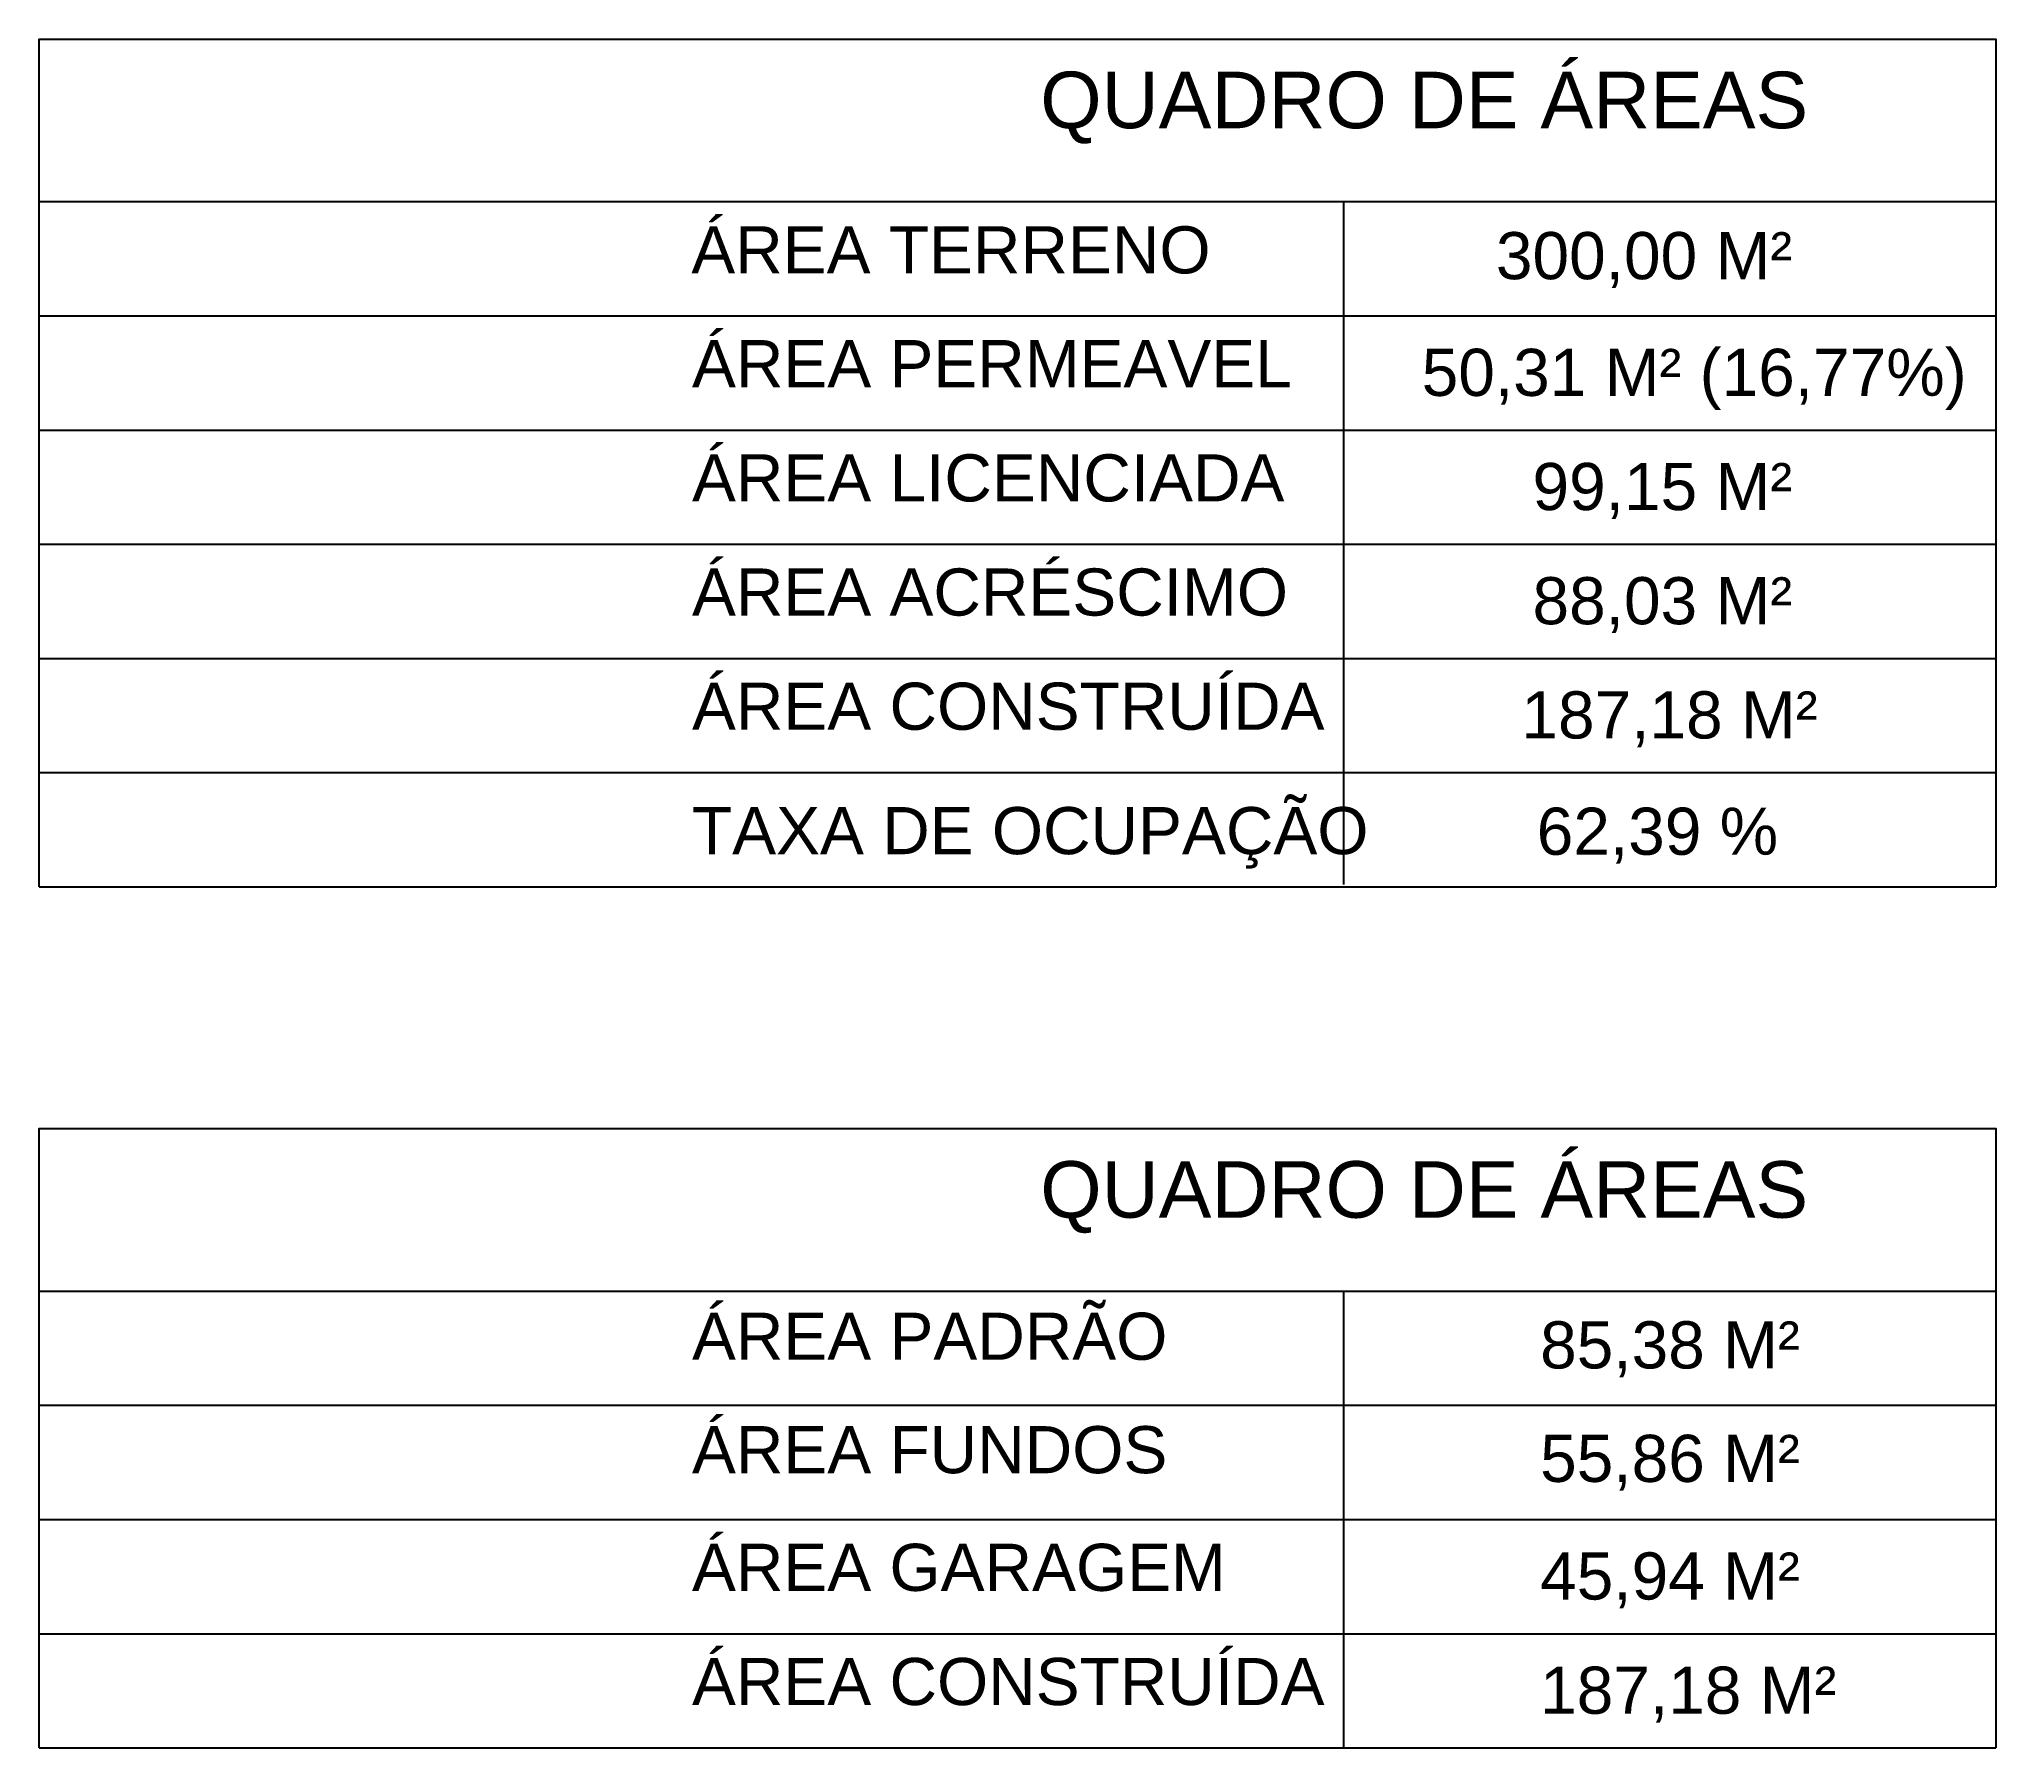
# Model space of a CAD drawing. Header units: millimetres. Extents: x 3314 to 3538, y 1235 to 1314.
# Drawn here: x 3348.794 to 3353.617, y 1271.109 to 1275.319 of the extents above; entities that cross this region are included whole.
import ezdxf

# ---------------------------------------------------------------- set-up
doc = ezdxf.new("R2010")
doc.units = ezdxf.units.MM
doc.layers.add('01', color=1, linetype='Continuous')
doc.styles.get("Standard").update_dxf_attribs({"font": 'arial.ttf'})

msp = doc.modelspace()

# ---------------------------------------------------------------- texts
at = {"layer": '01'}
for s, insert, char_height, attachment_point in [('\\pxqc;{\\C3;QUADRO DE ÁREAS }', (3351.2346, 1275.2392), 0.139334, 1), ('\\pxqc;{\\C3;ÁREA TERRENO}', (3350.4017, 1274.8582), 0.116111, 1), ('\\pxqc;{\\C3;ÁREA PERMEAVEL}', (3350.4033, 1274.5778), 0.116111, 1), ('\\pxqc;{\\C3;ÁREA LICENCIADA}', (3350.4033, 1274.2964), 0.116111, 1), ('\\pxqc;{\\C3;ÁREA ACRÉSCIMO}', (3350.4033, 1274.0151), 0.116111, 1), ('\\pxqc;{\\C3;ÁREA CONSTRUÍDA}', (3350.4033, 1273.7338), 0.116111, 1), ('\\pxqc;{\\C3;TAXA DE OCUPAÇÃO}', (3350.4033, 1273.2754), 0.116111, 7), ('\\pxqc;{\\C3;QUADRO DE ÁREAS }', (3351.2346, 1272.5548), 0.139334, 1), ('\\pxqc;{\\C3;ÁREA PADRÃO}', (3350.4033, 1272.1815), 0.116111, 1), ('\\pxqc;{\\C3;ÁREA FUNDOS}', (3350.4033, 1271.902), 0.116111, 1), ('\\pxqc;{\\C3;ÁREA GARAGEM}', (3350.4033, 1271.6121), 0.116111, 1), ('\\pxqc;{\\C3;ÁREA CONSTRUÍDA}', (3350.4033, 1271.3308), 0.116111, 1)]:
    msp.add_mtext(s, dxfattribs=dict(at, insert=insert, char_height=char_height, attachment_point=attachment_point))
at = {"layer": '01', "char_height": 0.116111}
for s, insert, width, attachment_point in [('{\\C3;300,00 M²}', (3352.3846, 1274.844), 0.751116, 1), ('{\\C3;50,31 M² (16,77%)}', (3352.2017, 1274.5564), 1.635656, 1), ('{\\C3;99,15 M²}', (3352.4748, 1274.2751), 0.900035, 1), ('{\\C3;88,03 M²}', (3352.4748, 1273.9938), 0.900035, 1), ('{\\C3;187,18 M²}', (3352.4474, 1273.7124), 0.900035, 1), ('{\\C3;62,39 %}', (3352.4852, 1273.2881), 0.723039, 7), ('{\\C3;85,38 M²}', (3352.4936, 1272.1602), 0.704605, 1), ('{\\C3;55,86 M²}', (3352.4936, 1271.8806), 0.704605, 1), ('{\\C3;45,94 M²}', (3352.4936, 1271.5908), 0.704605, 1), ('{\\C3;187,18 M²}', (3352.4936, 1271.3094), 1.11706, 1)]:
    msp.add_mtext(s, dxfattribs=dict(at, insert=insert, width=width, attachment_point=attachment_point))

# ---------------------------------------------------------------- linework, layer by layer
at = {"layer": '01'}
for p, q in [((3348.7942, 1274.919), (3353.6168, 1274.919)), ((3352.009, 1274.919), (3352.009, 1273.2367)), ((3348.7942, 1274.6376), (3353.6168, 1274.6376)), ((3348.7942, 1274.3563), (3353.6168, 1274.3563)), ((3348.7942, 1274.075), (3353.6168, 1274.075)), ((3348.7942, 1273.7936), (3353.6168, 1273.7936)), ((3348.7942, 1273.5123), (3353.6168, 1273.5123)), ((3348.7942, 1273.231), (3353.6168, 1273.231)), ((3348.7942, 1272.2346), (3353.6168, 1272.2346)), ((3352.009, 1272.2346), (3352.009, 1271.1093)), ((3348.7942, 1271.9533), (3353.6168, 1271.9533)), ((3348.7942, 1271.672), (3353.6168, 1271.672)), ((3348.7942, 1271.3906), (3353.6168, 1271.3906)), ((3348.7942, 1271.1093), (3353.6168, 1271.1093))]:
    msp.add_line(p, q, dxfattribs=at)
for points in [[(3348.7942, 1273.231), (3348.7942, 1275.3193), (3353.6168, 1275.3193), (3353.6168, 1273.231)], [(3348.7942, 1271.1093), (3348.7942, 1272.635), (3353.6168, 1272.635), (3353.6168, 1271.1093)]]:
    msp.add_lwpolyline(points, dxfattribs=at)

msp.set_redraw_order([(e.dxf.handle, doc.entitydb.next_handle()) for e in msp.query("TEXT MTEXT ATTDEF DIMENSION ARC_DIMENSION")])  # texts and dimensions are drawn at this point

doc.saveas('drawing.dxf')
